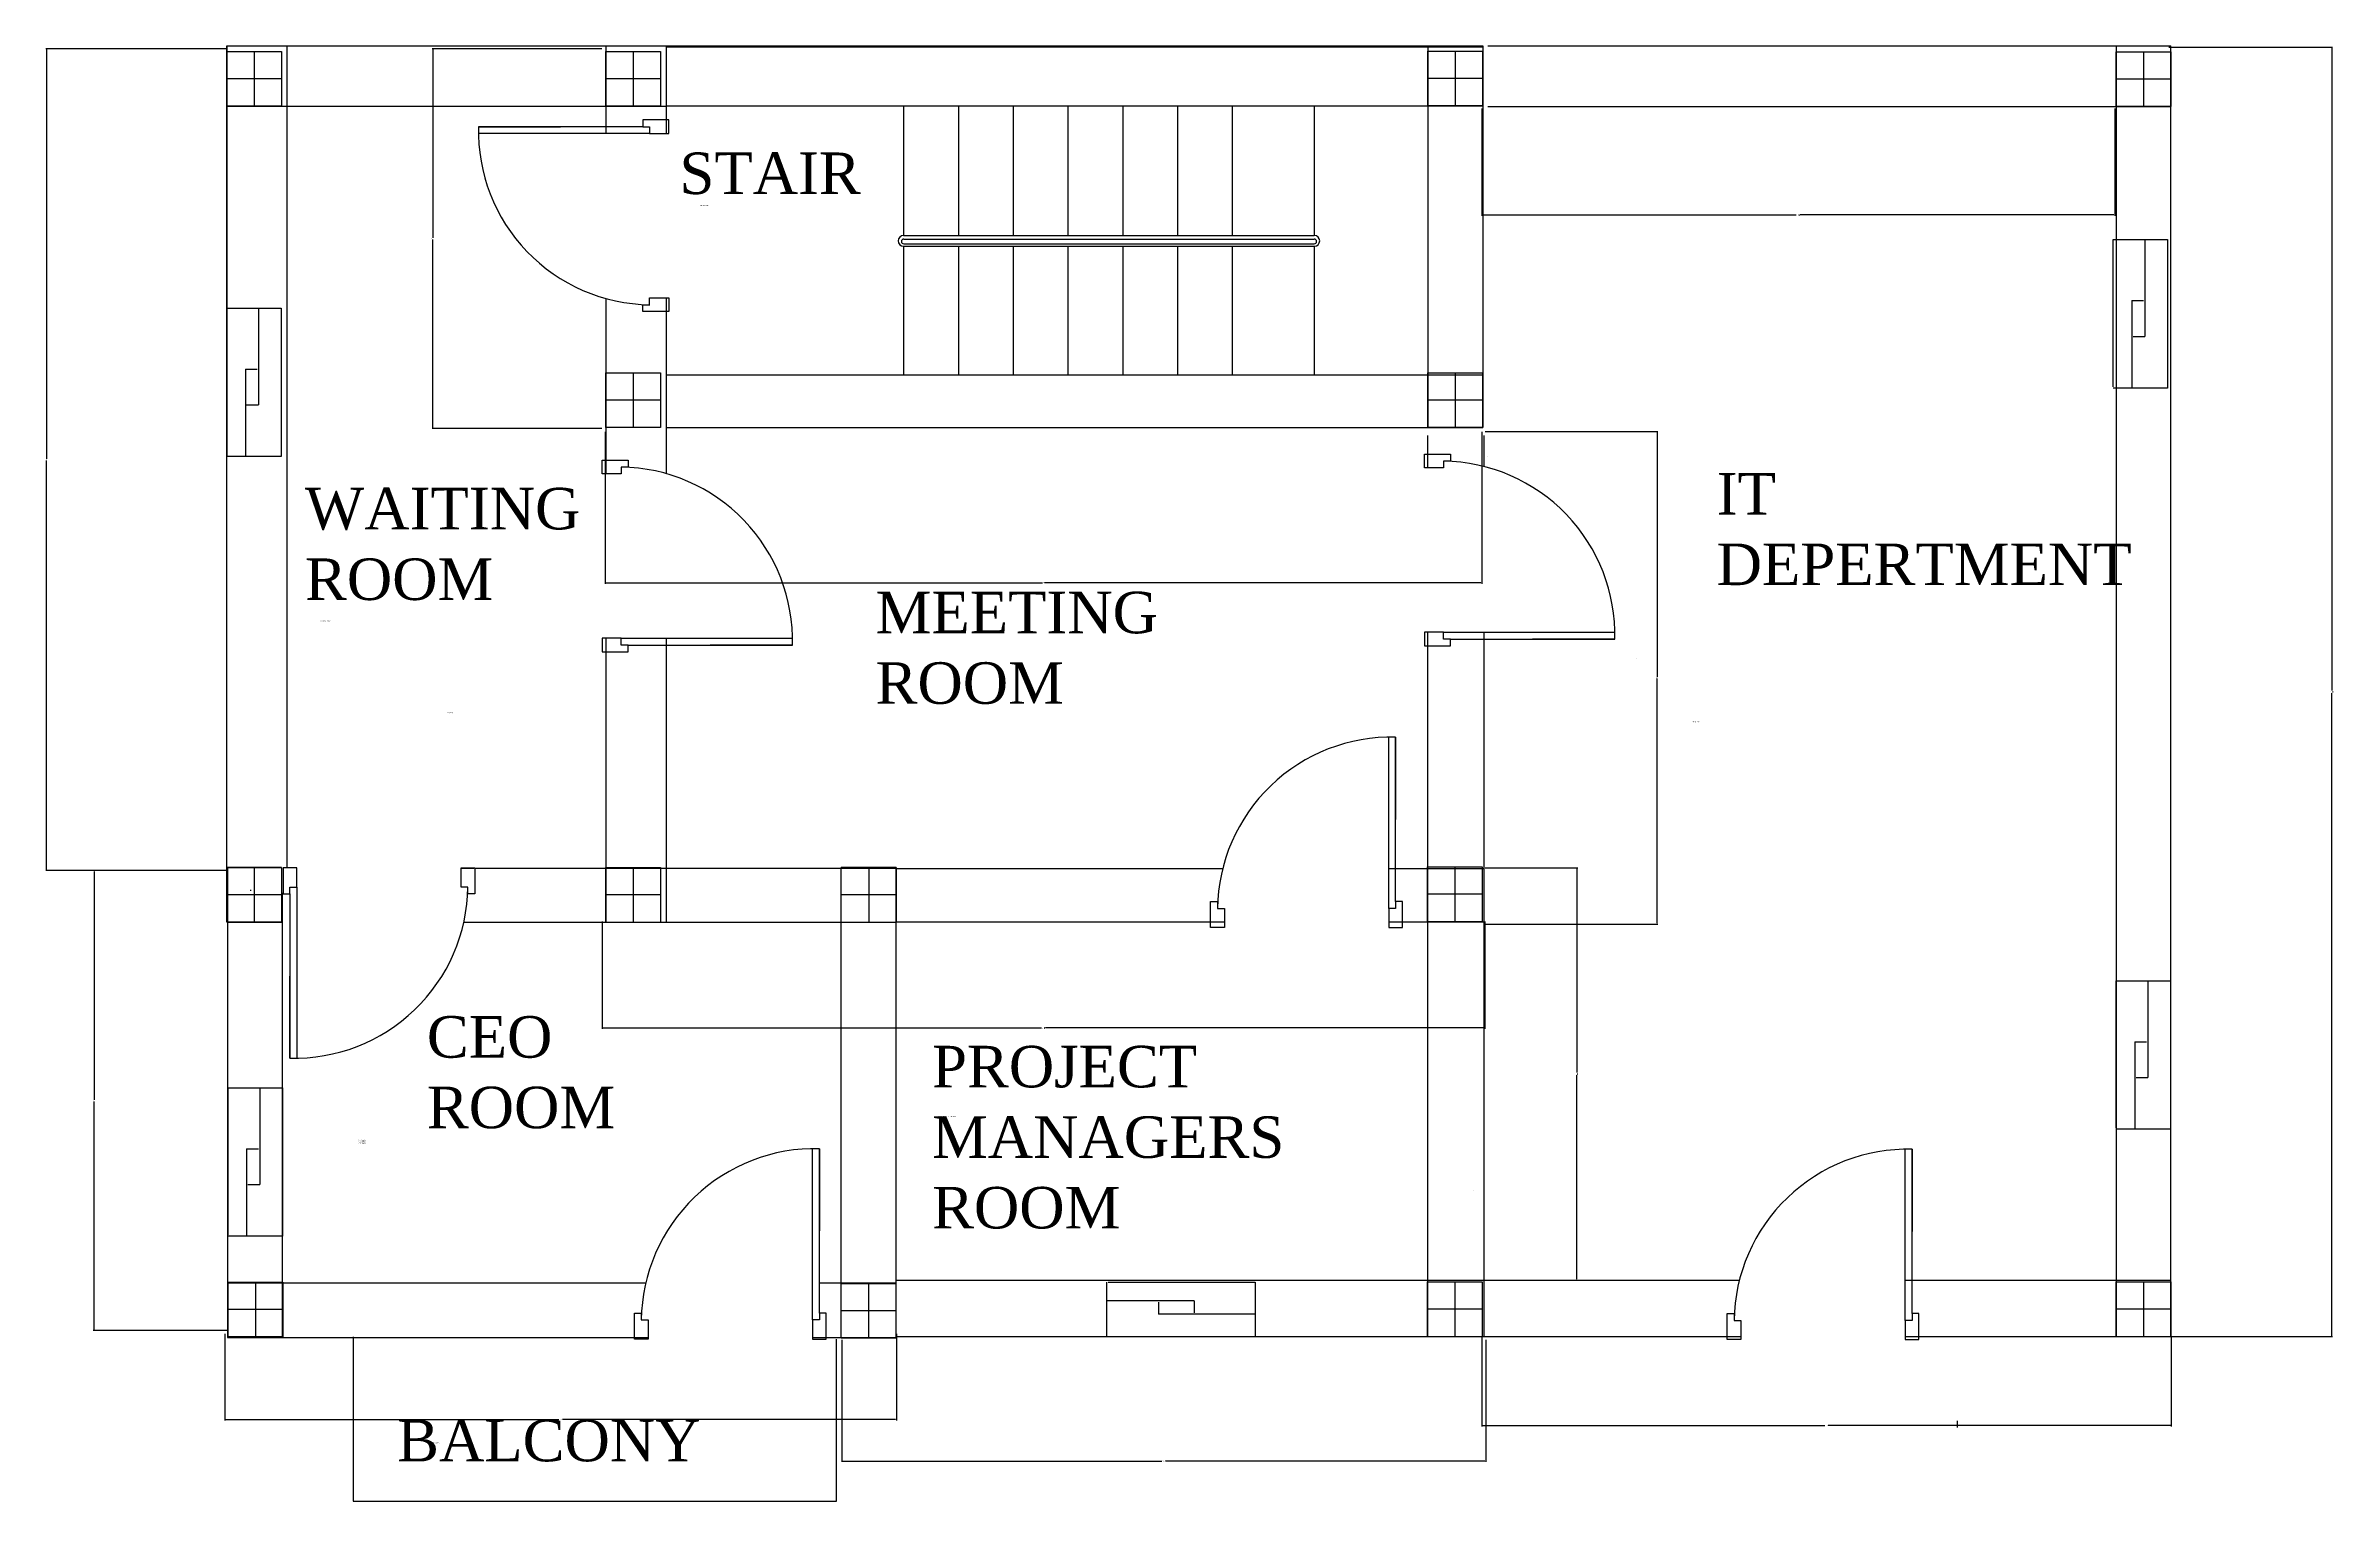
# Model space of a CAD drawing. Header units: inches. Extents: x -172 to 508, y -11 to 308.
# Drawn here: x -172 to 330, y -11 to 308 of the extents above; entities that cross this region are included whole.
import ezdxf

# ---------------------------------------------------------------- set-up
doc = ezdxf.new("R2010")
doc.units = ezdxf.units.IN
doc.header["$MEASUREMENT"] = 0
doc.styles.get("Standard").update_dxf_attribs({"font": 'times.ttf'})
doc.dimstyles.get("Standard").update_dxf_attribs({"dimtxt": 0.18, "dimasz": 0.18, "dimexe": 0.18, "dimexo": 0.0625, "dimgap": 0.09, "dimtad": 0, "dimtih": 1, "dimtoh": 1, "dimdec": 1, "dimzin": 0, "dimdsep": 46, "dimlunit": 4, "dimtxsty": 'Standard', "dimcen": 0.09, "dimadec": 0, "dimazin": 0, "dimtfac": 1, "dimtdec": 1, "dimtofl": 0, "dimtmove": 0, "dimatfit": 3, "dimfxl": 1, "dimtolj": 1, "dimtzin": 0, "dimarcsym": 0})

# ---------------------------------------------------------------- blocks, each defined once
blk = doc.blocks.new('window')
at = {"color": 5}
for p, q in [((68.18, 61.09), (68.18, 88.31)), ((68.18, 88.31), (68.18, 88.31)), ((68.18, 88.31), (70.18, 88.31)), ((70.18, 88.31), (80.09, 88.31)), ((75.15, 88.31), (75.15, 67.12)), ((80.09, 88.31), (80.09, 83.31)), ((80.09, 83.31), (80.09, 55.8)), ((75.15, 79.6), (75.15, 76.7)), ((75.15, 76.7), (75.15, 76.12)), ((75.15, 76.12), (75.15, 74.96)), ((72.25, 74.96), (72.25, 55.8)), ((72.25, 74.96), (74.86, 74.96)), ((72.54, 67.12), (75.15, 67.12)), ((68.18, 56.09), (68.18, 61.09)), ((70.5, 55.8), (68.18, 55.8)), ((78.09, 55.8), (70.5, 55.8)), ((80.09, 55.8), (78.09, 55.8))]:
    blk.add_line(p, q, dxfattribs=at)
blk = doc.blocks.new('piller')
at = {"color": 2}
for p, q in [((46.38, 115.31), (58.38, 115.31)), ((46.38, 103.31), (46.38, 115.31)), ((52.38, 115.31), (52.38, 103.31)), ((58.38, 115.31), (58.38, 103.31)), ((58.38, 109.31), (46.38, 109.31)), ((58.38, 103.31), (46.38, 103.31))]:
    blk.add_line(p, q, dxfattribs=at)
blk = doc.blocks.new('door')
at = {"color": 1}
for p, q in [((236.53, 100.62), (236.53, 136.62)), ((236.53, 136.62), (236.53, 118.62)), ((236.53, 100.62), (236.53, 136.62)), ((236.53, 136.62), (236.53, 118.62)), ((196.03, 100.62), (197.53, 100.62)), ((196.03, 94.9), (196.03, 100.62)), ((197.53, 100.62), (197.53, 99.12)), ((238.03, 100.62), (236.53, 100.62)), ((236.53, 100.62), (236.53, 99.12)), ((238.03, 94.9), (238.03, 100.62)), ((238.03, 94.9), (238.03, 100.62)), ((197.53, 99.12), (199.03, 99.12)), ((199.03, 99.12), (199.03, 94.9)), ((236.53, 99.12), (235.03, 99.12)), ((235.03, 99.12), (235.03, 94.9)), ((236.53, 99.12), (235.03, 99.12)), ((235.03, 99.12), (235.03, 94.9)), ((199.03, 94.9), (196.03, 94.9)), ((235.03, 94.9), (238.03, 94.9))]:
    blk.add_line(p, q, dxfattribs=at)
blk.add_arc((235.6, 98.55), 38.08, 88.6055, 179.1479, dxfattribs=at)
blk.add_arc((235.6, 98.55), 38.08, 88.6055, 179.1479, dxfattribs=at)
blk = doc.blocks.new('dor')
at = {"color": 1}
blk.add_line((-3.78, 28.76), (-3.78, 66.27), dxfattribs=at)
blk = doc.blocks.new('dorr')
blk.add_blockref('dor', (0, 0))
blk = doc.blocks.new('dooor1')
at = {"color": 1}
blk.add_line((94.14, 165.55), (94.14, 128.04), dxfattribs=at)
at = {"rotation": 180}
blk.add_blockref('door', (329.17, 264.67), dxfattribs=at)
blk = doc.blocks.new('*D8')
at = {"color": 0, "lineweight": -2}
for p, q in [((293.32, 307.57), (329.19, 307.57)), ((329.01, 307.39), (329.01, 166.62)), ((329.01, 25.26), (329.01, 166.02)), ((293.32, 25.08), (329.19, 25.08))]:
    blk.add_line(p, q, dxfattribs=at)
at = {"color": 0}
for points in [[(328.98, 307.39), (329.04, 307.39), (329.01, 307.57)], [(328.98, 25.26), (329.04, 25.26), (329.01, 25.08)]]:
    blk.add_solid(points, dxfattribs=at)
at = {"layer": 'Defpoints', "color": 0}
for p in [(293.25, 307.57), (293.25, 25.08), (329.01, 25.08)]:
    blk.add_point(p, dxfattribs=at)
at = {"color": 0, "insert": (329.01, 166.32), "char_height": 0.18, "attachment_point": 5}
blk.add_mtext('\\A1;23\'-6{\\H1.000000x;\\S1/2;}"', dxfattribs=at)
blk = doc.blocks.new('*D10')
at = {"color": 0, "lineweight": -2}
for p, q in [((2.61, 24.37), (2.61, -2.38)), ((143.7, 24.37), (143.7, -2.38)), ((2.79, -2.2), (72.77, -2.2)), ((143.52, -2.2), (73.54, -2.2))]:
    blk.add_line(p, q, dxfattribs=at)
at = {"color": 0}
for points in [[(2.79, -2.17), (2.79, -2.23), (2.61, -2.2)], [(143.52, -2.17), (143.52, -2.23), (143.7, -2.2)]]:
    blk.add_solid(points, dxfattribs=at)
at = {"layer": 'Defpoints', "color": 0}
for p in [(2.61, 24.43), (143.7, 24.43), (143.7, -2.2)]:
    blk.add_point(p, dxfattribs=at)
at = {"color": 0, "insert": (73.16, -2.2), "char_height": 0.18, "attachment_point": 5}
blk.add_mtext('\\A1;11\'-9"', dxfattribs=at)
blk = doc.blocks.new('*D12')
at = {"color": 0, "lineweight": -2}
for p, q in [((-131.9, 127.17), (-161.31, 127.17)), ((-161.13, 126.99), (-161.13, 76.97)), ((-161.13, 26.59), (-161.13, 76.61)), ((-131.9, 26.41), (-161.31, 26.41))]:
    blk.add_line(p, q, dxfattribs=at)
at = {"color": 0}
for points in [[(-161.16, 126.99), (-161.1, 126.99), (-161.13, 127.17)], [(-161.16, 26.59), (-161.1, 26.59), (-161.13, 26.41)]]:
    blk.add_solid(points, dxfattribs=at)
at = {"layer": 'Defpoints', "color": 0}
for p in [(-131.84, 127.17), (-161.13, 26.41), (-131.84, 26.41)]:
    blk.add_point(p, dxfattribs=at)
at = {"color": 0, "insert": (-161.13, 76.79), "char_height": 0.18, "attachment_point": 5}
blk.add_mtext('\\A1;8\'-5"', dxfattribs=at)
blk = doc.blocks.new('*D13')
at = {"color": 0, "lineweight": -2}
for p, q in [((-131.9, 307.23), (-171.72, 307.23)), ((-171.54, 307.05), (-171.54, 217.38)), ((-171.54, 127.35), (-171.54, 217.02)), ((-131.9, 127.17), (-171.72, 127.17))]:
    blk.add_line(p, q, dxfattribs=at)
at = {"color": 0}
for points in [[(-171.57, 307.05), (-171.51, 307.05), (-171.54, 307.23)], [(-171.57, 127.35), (-171.51, 127.35), (-171.54, 127.17)]]:
    blk.add_solid(points, dxfattribs=at)
at = {"layer": 'Defpoints', "color": 0}
for p in [(-131.84, 307.23), (-171.54, 127.17), (-131.84, 127.17)]:
    blk.add_point(p, dxfattribs=at)
at = {"color": 0, "insert": (-171.54, 217.2), "char_height": 0.18, "attachment_point": 5}
blk.add_mtext("\\A1;15'", dxfattribs=at)
blk = doc.blocks.new('*D14')
at = {"color": 0, "lineweight": -2}
for p, q in [((143.53, 127.82), (163.83, 127.82)), ((163.65, 127.64), (163.65, 82.94)), ((163.65, 37.64), (163.65, 82.34)), ((143.53, 37.46), (163.83, 37.46))]:
    blk.add_line(p, q, dxfattribs=at)
at = {"color": 0}
for points in [[(163.62, 127.64), (163.68, 127.64), (163.65, 127.82)], [(163.62, 37.64), (163.68, 37.64), (163.65, 37.46)]]:
    blk.add_solid(points, dxfattribs=at)
at = {"layer": 'Defpoints', "color": 0}
for p in [(143.47, 127.82), (143.47, 37.46), (163.65, 37.46)]:
    blk.add_point(p, dxfattribs=at)
at = {"color": 0, "insert": (163.65, 82.64), "char_height": 0.18, "attachment_point": 5}
blk.add_mtext('\\A1;7\'-6{\\H1.000000x;\\S1/2;}"', dxfattribs=at)
blk = doc.blocks.new('*D15')
at = {"color": 0, "lineweight": -2}
for p, q in [((142.82, 294.17), (142.82, 270.65)), ((281.45, 294.17), (281.45, 270.65)), ((143, 270.83), (211.68, 270.83)), ((281.27, 270.83), (212.59, 270.83))]:
    blk.add_line(p, q, dxfattribs=at)
at = {"color": 0}
for points in [[(143, 270.86), (143, 270.8), (142.82, 270.83)], [(281.27, 270.86), (281.27, 270.8), (281.45, 270.83)]]:
    blk.add_solid(points, dxfattribs=at)
at = {"layer": 'Defpoints', "color": 0}
for p in [(142.82, 294.23), (281.45, 294.23), (281.45, 270.83)]:
    blk.add_point(p, dxfattribs=at)
at = {"color": 0, "insert": (212.14, 270.83), "char_height": 0.18, "attachment_point": 5}
blk.add_mtext('\\A1;11\'-6{\\H1.000000x;\\S1/2;}"', dxfattribs=at)
blk = doc.blocks.new('*D16')
at = {"color": 0, "lineweight": -2}
for p, q in [((142.82, 25.05), (142.82, 5.43)), ((293.82, 25.05), (293.82, 5.43)), ((143, 5.61), (217.93, 5.61)), ((293.64, 5.61), (218.71, 5.61))]:
    blk.add_line(p, q, dxfattribs=at)
at = {"color": 0}
for points in [[(143, 5.64), (143, 5.58), (142.82, 5.61)], [(293.64, 5.64), (293.64, 5.58), (293.82, 5.61)]]:
    blk.add_solid(points, dxfattribs=at)
at = {"layer": 'Defpoints', "color": 0}
for p in [(142.82, 25.11), (293.82, 25.11), (293.82, 5.61)]:
    blk.add_point(p, dxfattribs=at)
at = {"color": 0, "insert": (218.32, 5.61), "char_height": 0.18, "attachment_point": 5}
blk.add_mtext('\\A1;12\'-7"', dxfattribs=at)
blk = doc.blocks.new('*D17')
at = {"color": 0, "lineweight": -2}
for p, q in [((-132.49, 25.7), (-132.49, 6.73)), ((14.6, 25.7), (14.6, 6.73)), ((-132.31, 6.91), (-59.33, 6.91)), ((14.42, 6.91), (-58.56, 6.91))]:
    blk.add_line(p, q, dxfattribs=at)
at = {"color": 0}
for points in [[(-132.31, 6.94), (-132.31, 6.88), (-132.49, 6.91)], [(14.42, 6.94), (14.42, 6.88), (14.6, 6.91)]]:
    blk.add_solid(points, dxfattribs=at)
at = {"layer": 'Defpoints', "color": 0}
for p in [(-132.49, 25.76), (14.6, 25.76), (14.6, 6.91)]:
    blk.add_point(p, dxfattribs=at)
at = {"color": 0, "insert": (-58.95, 6.91), "char_height": 0.18, "attachment_point": 5}
blk.add_mtext('\\A1;12\'-3"', dxfattribs=at)
blk = doc.blocks.new('*D18')
at = {"color": 0, "lineweight": -2}
for p, q in [((-49.83, 116.06), (-49.83, 92.54)), ((143.47, 116.06), (143.47, 92.54)), ((-49.65, 92.72), (46.37, 92.72)), ((143.29, 92.72), (47.27, 92.72))]:
    blk.add_line(p, q, dxfattribs=at)
at = {"color": 0}
for points in [[(-49.65, 92.75), (-49.65, 92.69), (-49.83, 92.72)], [(143.29, 92.75), (143.29, 92.69), (143.47, 92.72)]]:
    blk.add_solid(points, dxfattribs=at)
at = {"layer": 'Defpoints', "color": 0}
for p in [(-49.83, 116.12), (143.47, 116.12), (143.47, 92.72)]:
    blk.add_point(p, dxfattribs=at)
at = {"color": 0, "insert": (46.82, 92.72), "char_height": 0.18, "attachment_point": 5}
blk.add_mtext('\\A1;16\'-1{\\H1.000000x;\\S1/2;}"', dxfattribs=at)
blk = doc.blocks.new('*D19')
at = {"color": 0, "lineweight": -2}
for p, q in [((143.53, 223.38), (181.4, 223.38)), ((181.22, 223.2), (181.22, 169.61)), ((181.22, 115.65), (181.22, 169.24)), ((143.53, 115.47), (181.4, 115.47))]:
    blk.add_line(p, q, dxfattribs=at)
at = {"color": 0}
for points in [[(181.19, 223.2), (181.25, 223.2), (181.22, 223.38)], [(181.19, 115.65), (181.25, 115.65), (181.22, 115.47)]]:
    blk.add_solid(points, dxfattribs=at)
at = {"layer": 'Defpoints', "color": 0}
for p in [(143.47, 223.38), (181.22, 223.38), (143.47, 115.47)]:
    blk.add_point(p, dxfattribs=at)
at = {"color": 0, "insert": (181.22, 169.42), "char_height": 0.18, "attachment_point": 5}
blk.add_mtext("\\A1;9'", dxfattribs=at)
blk = doc.blocks.new('*D20')
at = {"color": 0, "lineweight": -2}
for p, q in [((-49.9, 307.23), (-87.11, 307.23)), ((-86.93, 307.05), (-86.93, 265.81)), ((-86.93, 224.21), (-86.93, 265.45)), ((-49.9, 224.03), (-87.11, 224.03))]:
    blk.add_line(p, q, dxfattribs=at)
at = {"color": 0}
for points in [[(-86.96, 307.05), (-86.9, 307.05), (-86.93, 307.23)], [(-86.96, 224.21), (-86.9, 224.21), (-86.93, 224.03)]]:
    blk.add_solid(points, dxfattribs=at)
at = {"layer": 'Defpoints', "color": 0}
for p in [(-49.83, 307.23), (-86.93, 224.03), (-49.83, 224.03)]:
    blk.add_point(p, dxfattribs=at)
at = {"color": 0, "insert": (-86.93, 265.63), "char_height": 0.18, "attachment_point": 5}
blk.add_mtext('\\A1;6\'-11"', dxfattribs=at)
blk = doc.blocks.new('*D21')
at = {"color": 0, "lineweight": -2}
for p, q in [((-49.18, 223.31), (-49.18, 190.04)), ((142.82, 223.31), (142.82, 190.04)), ((-49, 190.22), (46.59, 190.22)), ((142.64, 190.22), (47.04, 190.22))]:
    blk.add_line(p, q, dxfattribs=at)
at = {"color": 0}
for points in [[(-49, 190.25), (-49, 190.19), (-49.18, 190.22)], [(142.64, 190.25), (142.64, 190.19), (142.82, 190.22)]]:
    blk.add_solid(points, dxfattribs=at)
at = {"layer": 'Defpoints', "color": 0}
for p in [(-49.18, 223.38), (142.82, 223.38), (142.82, 190.22)]:
    blk.add_point(p, dxfattribs=at)
at = {"color": 0, "insert": (46.82, 190.22), "char_height": 0.18, "attachment_point": 5}
blk.add_mtext("\\A1;16'", dxfattribs=at)

msp = doc.modelspace()

# ---------------------------------------------------------------- linework, layer by layer
for p, q in [((-132.08, 127.89), (-132.08, 307.89)), ((-132.08, 307.89), (-132.08, 217.89)), ((-132.08, 307.89), (-45.73, 307.89)), ((-118.85, 127.89), (-118.85, 307.89)), ((-49.06, 307.89), (-49.06, 288.65)), ((-45.73, 307.89), (-45.73, 307.89)), ((-45.73, 307.89), (-35.82, 307.89)), ((-35.82, 307.89), (-35.82, 288.65)), ((-35.82, 307.89), (143.02, 307.89)), ((-35.82, 307.63), (143.02, 307.63)), ((16.17, 307.89), (16.17, 307.63)), ((106.12, 307.89), (106.12, 307.63)), ((130.99, 307.89), (130.99, 224.25)), ((143.02, 307.89), (143.02, 224.25)), ((144.18, 307.89), (144.18, 307.89)), ((144.18, 307.89), (281.76, 307.89)), ((281.76, 307.89), (281.76, 25.07)), ((281.76, 307.89), (293.76, 307.89)), ((293.76, 25.07), (293.76, 307.89)), ((293.76, 306.59), (293.76, 300.59)), ((-132.08, 294.66), (-45.73, 294.66)), ((-45.73, 294.66), (-35.82, 294.66)), ((-35.82, 294.73), (143.02, 294.73)), ((16.17, 294.73), (16.17, 266.34)), ((28.17, 294.73), (28.17, 266.34)), ((40.17, 294.73), (40.17, 266.34)), ((52.17, 294.73), (52.17, 266.34)), ((64.17, 294.73), (64.17, 266.34)), ((76.17, 294.73), (76.17, 266.34)), ((88.17, 294.73), (88.17, 266.34)), ((106.12, 294.73), (106.12, 266.34)), ((144.18, 294.59), (293.76, 294.59)), ((16.17, 266.34), (106.12, 266.34)), ((16.17, 263.96), (106.12, 263.96)), ((16.17, 263.96), (16.17, 235.78)), ((16.22, 265.55), (106.1, 265.55)), ((16.22, 264.5), (106.1, 264.5)), ((28.17, 263.96), (28.17, 235.78)), ((40.17, 263.96), (40.17, 235.78)), ((52.17, 263.96), (52.17, 235.78)), ((64.17, 263.96), (64.17, 235.78)), ((76.17, 263.96), (76.17, 235.78)), ((88.17, 263.96), (88.17, 235.78)), ((106.12, 263.96), (106.12, 235.78)), ((-49.06, 252.53), (-49.06, 214.09)), ((-35.82, 252.65), (-35.82, 214.15)), ((-35.82, 235.78), (143.02, 235.78)), ((-35.82, 224.25), (143.02, 224.25)), ((130.9, 222.5), (130.9, 215.39)), ((143.25, 222.5), (143.25, 215.73)), ((144.18, 217.89), (144.18, 217.89)), ((-49.06, 178.09), (-49.06, 115.84)), ((-35.82, 178.09), (-35.82, 115.84)), ((130.9, 179.39), (130.9, 25.07)), ((143.25, 179.39), (143.25, 25.07)), ((176.69, 173.55), (176.69, 173.55)), ((-131.92, 127.84), (-131.92, 24.87)), ((-120.08, 127.84), (-131.92, 127.84)), ((-77.97, 127.65), (-80.76, 127.65)), ((-67.1, 127.65), (-77.65, 127.65)), ((14.53, 127.65), (-67.1, 127.65)), ((14.53, 127.84), (2.53, 127.84)), ((2.53, 24.87), (2.53, 127.84)), ((14.5, 127.65), (14.53, 127.65)), ((14.53, 24.87), (14.53, 127.84)), ((14.53, 24.87), (14.53, 127.84)), ((14.53, 127.65), (86.08, 127.65)), ((122.43, 127.65), (143.25, 127.65)), ((-126.75, 122.84), (-126.92, 122.84)), ((-119.92, 122.28), (-119.92, 24.87)), ((-119.83, 115.84), (-131.92, 115.84)), ((14.53, 115.84), (-80.17, 115.84)), ((-32.84, 115.84), (-32.82, 115.84)), ((-32.82, 115.84), (-32.82, 115.84)), ((14.53, 115.99), (86.43, 115.99)), ((122.43, 115.99), (143.25, 115.99)), ((-116.75, 104.08), (-116.75, 104.08)), ((141.04, 56.99), (141.04, 56.99)), ((-131.92, 36.87), (-40.39, 36.87)), ((-2.28, 36.87), (14.53, 36.87)), ((143.25, 37.41), (14.5, 37.41)), ((199.23, 37.41), (143.25, 37.41)), ((293.76, 37.41), (235.57, 37.41)), ((143.25, 25.07), (14.5, 25.07)), ((199.57, 25.07), (143.25, 25.07)), ((281.76, 25.07), (235.57, 25.07)), ((-131.92, 24.87), (-39.78, 24.87)), ((-131.92, 24.87), (-131.92, 24.87)), ((-104.42, 25.02), (-104.42, -10.98)), ((-3.78, 24.87), (14.53, 24.87)), ((1.49, -10.98), (1.49, 24.54)), ((247.05, 5.14), (247.05, 6.64)), ((-104.42, -10.98), (1.49, -10.98))]:
    msp.add_line(p, q)
at = {"color": 1}
msp.add_line((-116.75, 123.58), (-116.75, 86.07), dxfattribs=at)
for centre, radius, start, end in [((16.17, 265.15), 1.19, 90, 270), ((106.12, 265.15), 1.19, 270, 90), ((16.22, 265.02), 0.521, 90, 270), ((106.1, 265.02), 0.521, 270, 90)]:
    msp.add_arc(centre, radius, start, end)

# ---------------------------------------------------------------- block references
for name, p in [('piller', (-178.46, 191.35)), ('piller', (-95.44, 191.35)), ('piller', (84.61, 191.42)), ('piller', (235.38, 191.28)), ('window', (212.93, 177.1)), ('window', (-200.26, 162.1)), ('piller', (-95.44, 120.94)), ('piller', (84.61, 120.94)), ('piller', (-178.46, 12.58)), ('piller', (-95.44, 12.53)), ('piller', (-43.85, 12.53)), ('piller', (84.52, 12.68)), ('window', (213.58, 14.73)), ('window', (-199.97, -8.71)), ('door', (-238.81, -70.36)), ('dorr', (0, 0)), ('piller', (-178.17, -78.29)), ('piller', (-43.89, -78.58)), ('piller', (84.52, -78.24)), ('piller', (235.38, -78.24))]:
    msp.add_blockref(name, p)
for name, p, rotation in [('dooor1', (-205, 382.79), 270), ('dooor1', (119.89, 83.95), 90), ('dooor1', (300.01, 85.25), 90), ('dooor1', (216.57, 284.46), 180), ('door', (118.28, 222.7), 180), ('dooor1', (329.72, 194.19), 180), ('window', (4.87, 105.16), 270)]:
    msp.add_blockref(name, p, dxfattribs=dict(rotation=rotation))

# ---------------------------------------------------------------- texts
for s, height, p in [('STAIR', 9.102, (-32.92, 275.41)), ('STAIR ROOM', 0.2, (-28.36, 272.78)), ('WAITING ', 9.102, (-114.94, 201.94)), ('IT', 9.102, (194.27, 205.19)), ('ROOM', 9.102, (-114.94, 186.48)), ('DEPERTMENT', 9.102, (194.27, 189.73)), ('MEETING', 9.102, (10.04, 179.18)), ('WAITING ROOM', 0.2, (-111.67, 181.77)), ('ROOM', 9.102, (10.04, 163.73)), ('SDCSCH', 0.2, (-83.7, 161.63)), ('IT  DEPERTMENT', 0.2, (188.38, 159.67)), ('CEO', 9.102, (-88.25, 86.21)), ('PROJECT', 9.102, (22.41, 79.7)), ('ROOM', 9.102, (-88.25, 70.75)), ('MANAGERS', 9.102, (22.41, 64.25)), ('PROJECT MANAGERS ROOM', 0.2, (23.71, 73.22)), ('CEO ROOM', 0.2, (-103.2, 68.02)), ('CEO ROOM', 0.2, (-103.2, 67.68)), ('CEO ROOM', 0.2, (-103.2, 67.34)), ('ROOM', 9.102, (22.41, 48.79)), ('BALCONY', 9.102, (-94.76, -2.22)), ('BALCONY', 0.2, (-86.93, 1.71))]:
    msp.add_text(s, height=height).set_placement(p)

# ---------------------------------------------------------------- dimensions: what is measured, and where the dimension line sits
at = {"color": 6}
for base, p1, p2, picture, middle in [((-171.54, 127.17), (-131.84, 307.23), (-131.84, 127.17), '*D13', (-171.54, 217.2)), ((-86.93, 224.03), (-49.83, 307.23), (-49.83, 224.03), '*D20', (-86.93, 265.63)), ((329.01, 25.08), (293.25, 307.57), (293.25, 25.08), '*D8', (329.01, 166.32)), ((181.22, 223.38), (143.47, 115.47), (143.47, 223.38), '*D19', (181.22, 169.42)), ((-161.13, 26.41), (-131.84, 127.17), (-131.84, 26.41), '*D12', (-161.13, 76.79)), ((163.65, 37.46), (143.47, 127.82), (143.47, 37.46), '*D14', (163.65, 82.64))]:
    dim = msp.add_linear_dim(base=base, p1=p1, p2=p2, angle=90, dimstyle='Standard', dxfattribs=at)
    dim.commit()
    dim.dimension.update_dxf_attribs({"geometry": picture, "text_midpoint": middle})
for base, p1, p2, picture, middle in [((281.45, 270.83), (142.82, 294.23), (281.45, 294.23), '*D15', (212.14, 270.83)), ((142.82, 190.22), (-49.18, 223.38), (142.82, 223.38), '*D21', (46.82, 190.22)), ((143.47, 92.72), (-49.83, 116.12), (143.47, 116.12), '*D18', (46.82, 92.72)), ((14.6, 6.91), (-132.49, 25.76), (14.6, 25.76), '*D17', (-58.95, 6.91)), ((293.82, 5.61), (142.82, 25.11), (293.82, 25.11), '*D16', (218.32, 5.61)), ((143.7, -2.2), (2.61, 24.43), (143.7, 24.43), '*D10', (73.16, -2.2))]:
    dim = msp.add_linear_dim(base=base, p1=p1, p2=p2, dimstyle='Standard', dxfattribs=at)
    dim.commit()
    dim.dimension.update_dxf_attribs({"geometry": picture, "text_midpoint": middle})

doc.saveas('drawing.dxf')
